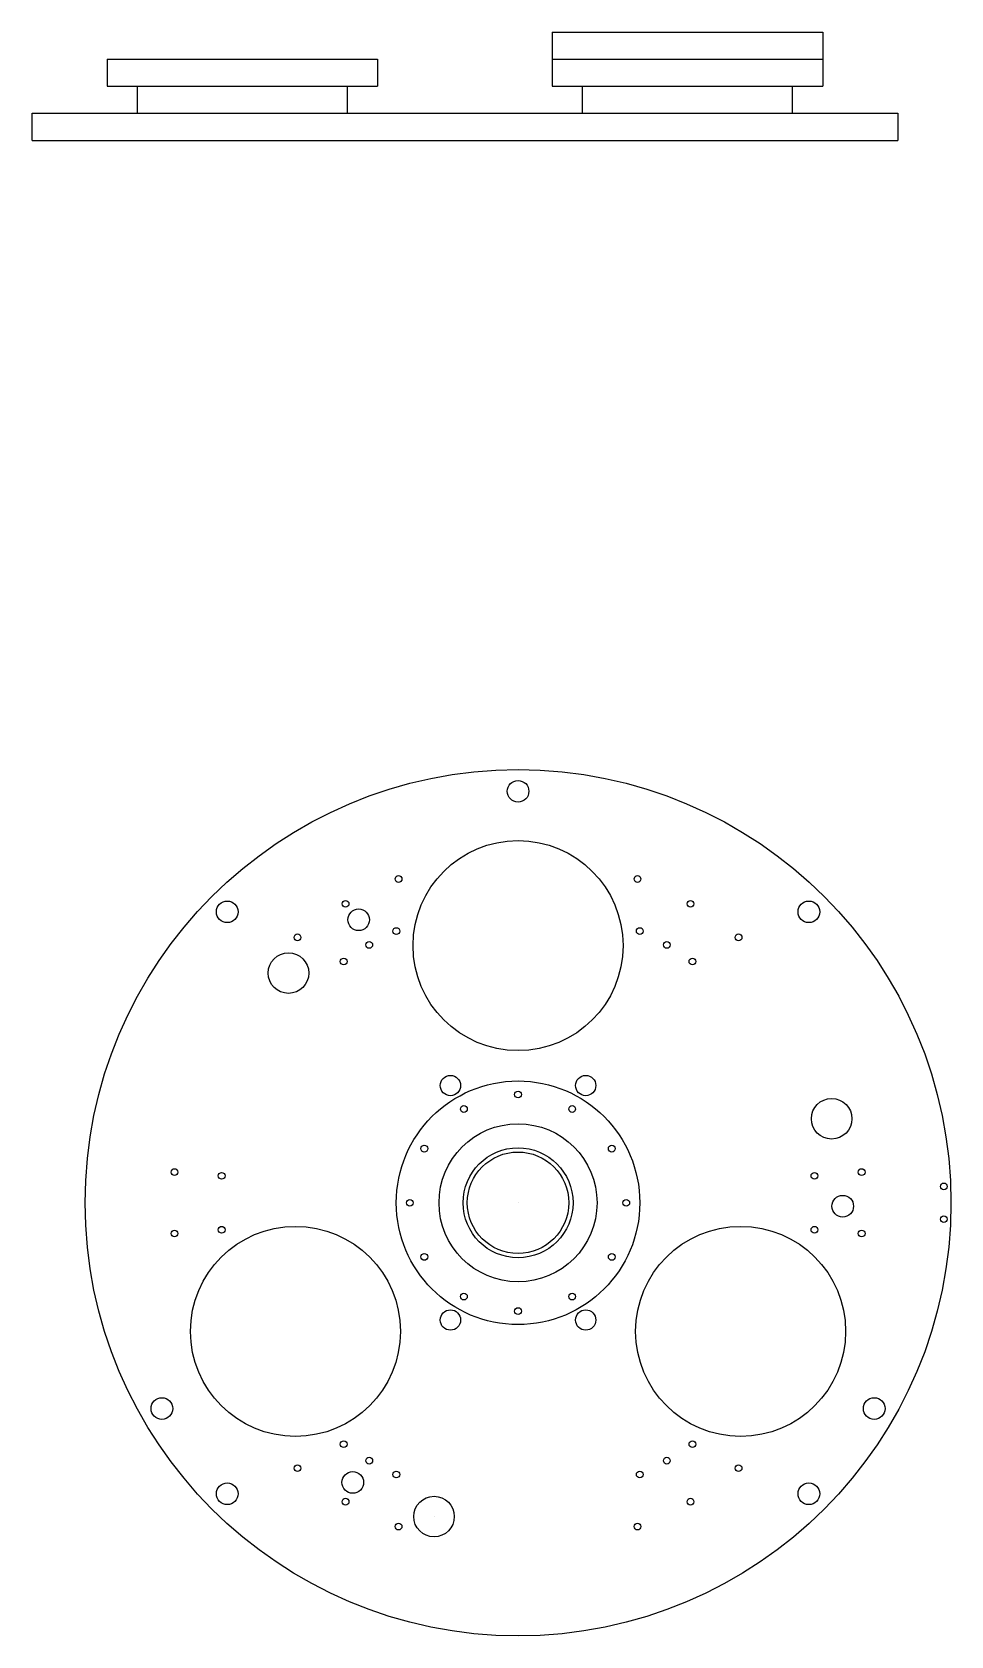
# Model space of a CAD drawing. Header units: inches. Extents: x -116 to 250, y -285 to 80.
# Drawn here: x 45.3 to 79.2, y -25.8 to 33.5 of the extents above; entities that cross this region are included whole.
import ezdxf

# ---------------------------------------------------------------- set-up
doc = ezdxf.new("R2010")
doc.units = ezdxf.units.IN
doc.header["$MEASUREMENT"] = 0

msp = doc.modelspace()

# ---------------------------------------------------------------- linework, layer by layer
at = {"color": 1}
for p, q in [((64.51189, 33.45596), (74.51189, 33.45596)), ((64.51189, 33.45596), (64.51189, 32.45596)), ((74.51189, 33.45596), (74.51189, 32.45596)), ((48.0574, 32.45596), (58.0574, 32.45596)), ((48.0574, 32.45596), (48.0574, 31.45596)), ((58.0574, 32.45596), (58.0574, 31.45596)), ((64.51189, 32.45596), (74.51189, 32.45596)), ((64.51189, 32.45596), (64.51189, 31.45596)), ((64.51189, 32.45596), (74.51189, 32.45596)), ((74.51189, 32.45596), (74.51189, 31.45596)), ((48.0574, 31.45596), (58.0574, 31.45596)), ((49.1774, 30.45596), (49.1774, 31.45596)), ((56.9374, 30.45596), (56.9374, 31.45596)), ((64.51189, 31.45596), (74.51189, 31.45596)), ((65.63189, 30.45596), (65.63189, 31.45596)), ((73.39189, 30.45596), (73.39189, 31.45596)), ((45.28465, 30.45596), (77.28465, 30.45596)), ((45.28465, 29.45596), (45.28465, 30.45596)), ((77.28465, 30.45596), (77.28465, 29.45596)), ((45.28465, 29.45596), (77.28465, 29.45596)), ((60.14125, -21.38141), (60.14125, -21.38141))]:
    msp.add_line(p, q, dxfattribs=at)
at = {"color": 7}
msp.add_line((63.24707, -9.7903), (63.24707, -9.7903), dxfattribs=at)
at = {"color": 1}
for centre, radius in [((63.24707, -9.7903), 16), ((63.24707, 5.4097), 0.4), ((63.24707, -0.2903), 3.88), ((58.83199, 2.17087), 0.125), ((67.66215, 2.17087), 0.125), ((52.49905, 0.95772), 0.4), ((56.87207, 1.25152), 0.125), ((69.62207, 1.25152), 0.125), ((73.9951, 0.95772), 0.4), ((57.35623, 0.66426), 0.4), ((55.09594, 0.01386), 0.125), ((58.74843, 0.24774), 0.125), ((67.74572, 0.24774), 0.125), ((71.39821, 0.01386), 0.125), ((54.76179, -1.30502), 0.75), ((57.74707, -0.26402), 0.125), ((68.74707, -0.26402), 0.125), ((68.74707, -0.26402), 0.125), ((56.8032, -0.87534), 0.125), ((69.69095, -0.87534), 0.125), ((74.83818, -6.68447), 0.75), ((50.54755, -8.6569), 0.125), ((52.29235, -8.79334), 0.125), ((74.2018, -8.79334), 0.125), ((75.9466, -8.6569), 0.125), ((78.98546, -9.18569), 0.125), ((75.24642, -9.91596), 0.4), ((55.01983, -14.5403), 3.88), ((52.29235, -10.78726), 0.125), ((71.47432, -14.5403), 3.88), ((74.2018, -10.78726), 0.125), ((78.98546, -10.39491), 0.125), ((50.54755, -10.9237), 0.125), ((75.9466, -10.9237), 0.125), ((50.08349, -17.3903), 0.4), ((76.41066, -17.3903), 0.4), ((56.8032, -18.70526), 0.125), ((69.69095, -18.70526), 0.125), ((55.09594, -19.59446), 0.125), ((57.74707, -19.31658), 0.125), ((68.74707, -19.31658), 0.125), ((71.39821, -19.59446), 0.125), ((52.49905, -20.53832), 0.4), ((57.13858, -20.11921), 0.4), ((58.74843, -19.82834), 0.125), ((67.74572, -19.82834), 0.125), ((73.9951, -20.53832), 0.4), ((56.87207, -20.83212), 0.125), ((60.14125, -21.38141), 0.75), ((69.62207, -20.83212), 0.125), ((58.83199, -21.75147), 0.125), ((67.66215, -21.75147), 0.125)]:
    msp.add_circle(centre, radius, dxfattribs=at)
at = {"color": 7}
for centre, radius in [((63.24707, -9.7903), 4.5), ((60.74707, -5.46017), 0.375), ((65.74707, -5.46017), 0.375), ((63.24707, -5.7903), 0.125), ((61.24707, -6.3262), 0.125), ((65.24707, -6.3262), 0.125), ((63.24707, -9.7903), 2.92), ((59.78297, -7.7903), 0.125), ((66.71118, -7.7903), 0.125), ((63.24707, -9.7903), 2.03125), ((63.24707, -9.7903), 1.875), ((59.24707, -9.7903), 0.125), ((67.24707, -9.7903), 0.125), ((59.78297, -11.7903), 0.125), ((66.71118, -11.7903), 0.125), ((61.24707, -13.2544), 0.125), ((65.24707, -13.2544), 0.125), ((60.74707, -14.12043), 0.375), ((63.24707, -13.7903), 0.125), ((65.74707, -14.12043), 0.375)]:
    msp.add_circle(centre, radius, dxfattribs=at)

doc.saveas('drawing.dxf')
